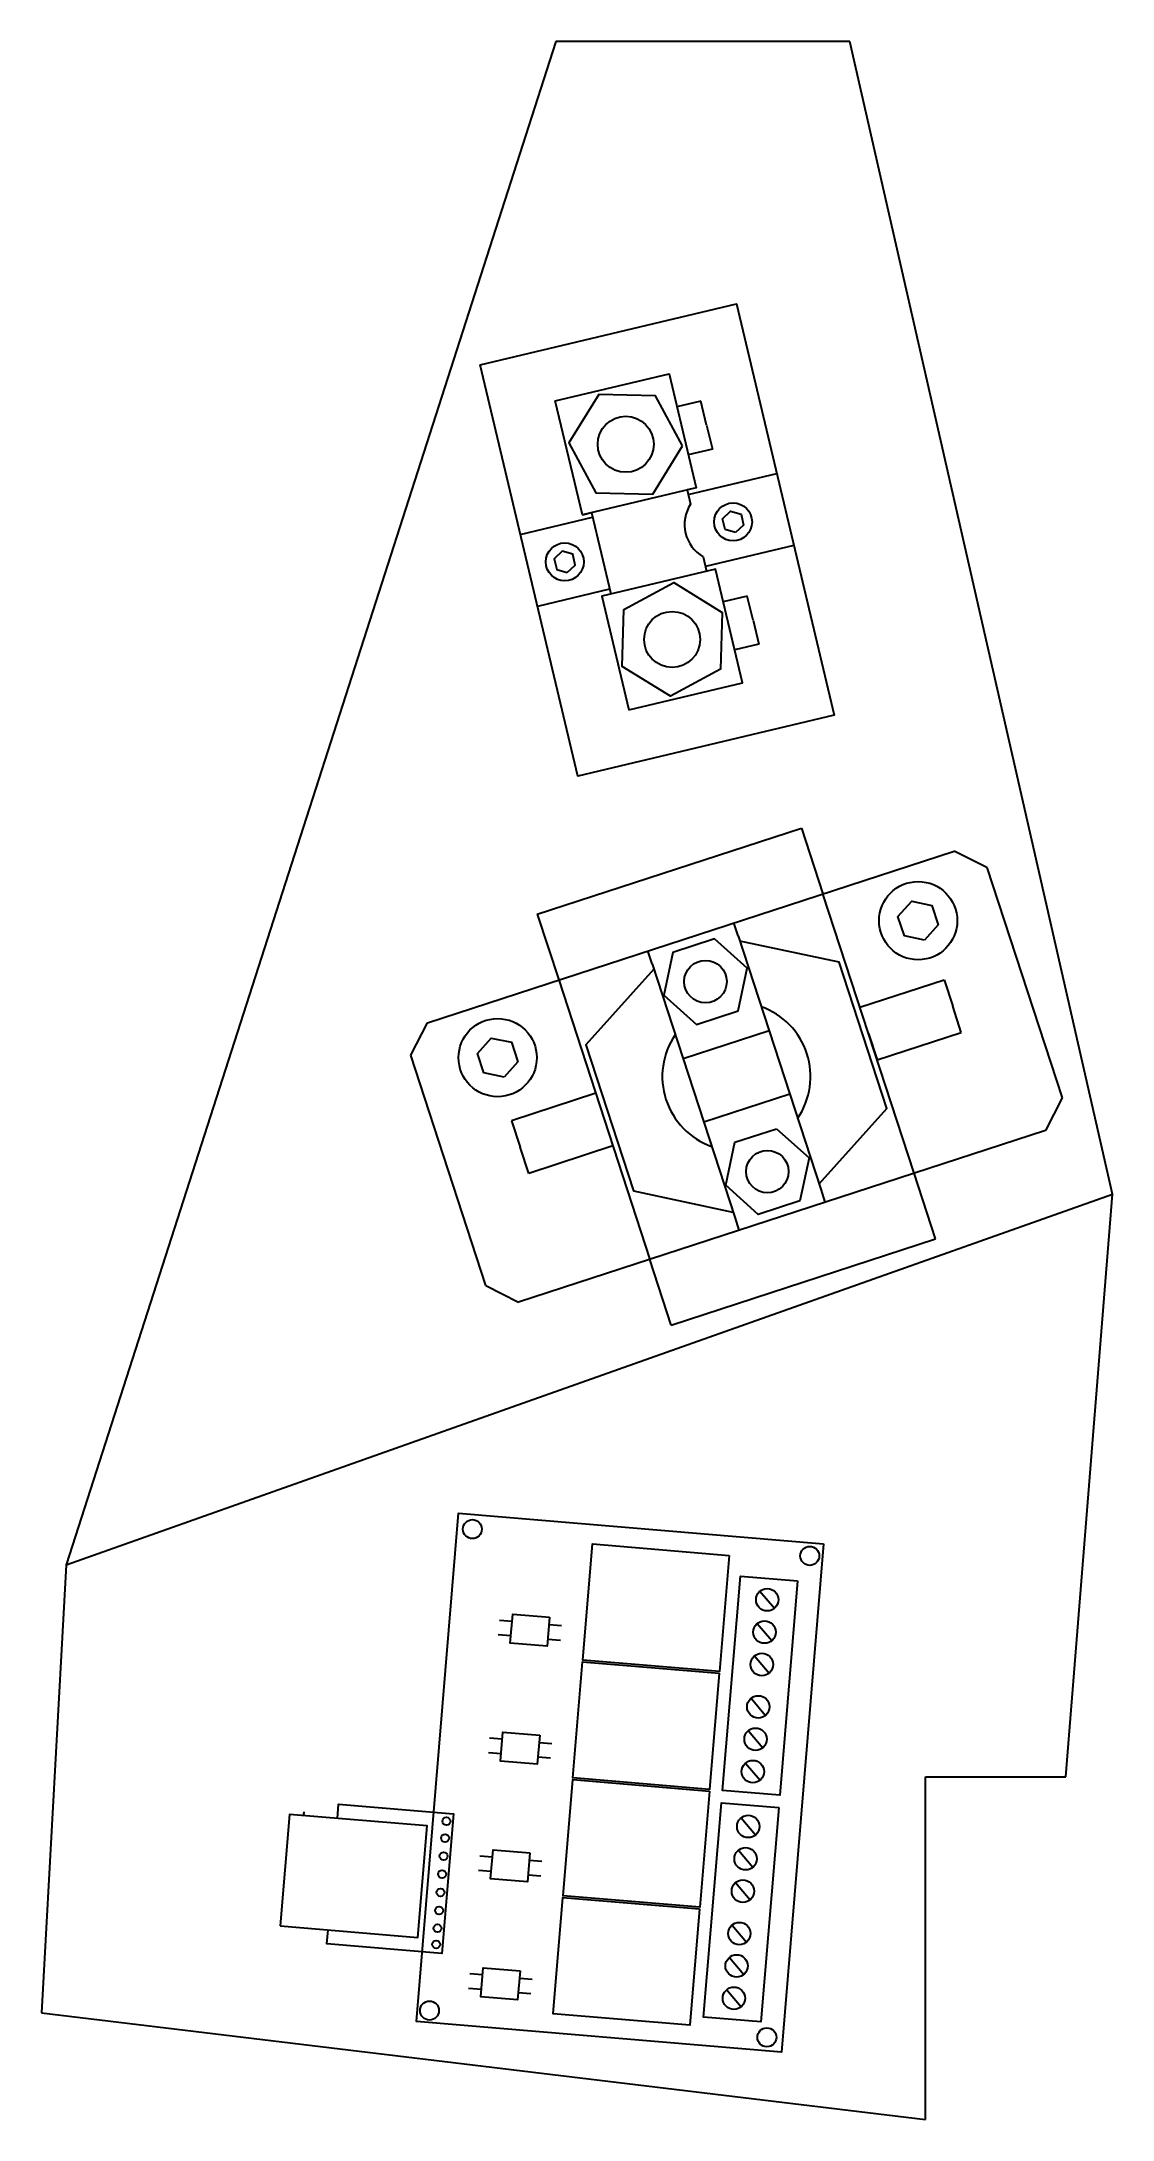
# Model space of a CAD drawing. Header units: inches. Extents: x 0 to 86.3, y -2.3 to 8.
# Drawn here: x 2.79 to 6.26, y 0.8 to 7.53 of the extents above; entities that cross this region are included whole.
import ezdxf
from ezdxf.enums import TextEntityAlignment as Align

# ---------------------------------------------------------------- set-up
doc = ezdxf.new("R2018")
doc.units = ezdxf.units.IN
doc.header["$MEASUREMENT"] = 0
doc.layers.add('DRAWING SHT', color=7, linetype='Continuous')
doc.styles.add('Annotative', font='arial.ttf')
doc.styles.get("Standard").update_dxf_attribs({"font": 'arial.ttf'})

# ---------------------------------------------------------------- blocks, each defined once
blk = doc.blocks.new('Fuerth Cole DRAWING SHT')
at = {"layer": 'DRAWING SHT'}
for p, q in [((0, 0.5), (10.5, 0.5)), ((3.25, 0), (3.25, 0.5)), ((8.375, 0), (8.375, 0.5)), ((9.875, 0), (9.875, 0.5)), ((0, 0.25), (3.25, 0.25)), ((2.25, 0), (2.25, 0.25)), ((9.875, 0.25), (8.375, 0.25))]:
    blk.add_line(p, q, dxfattribs=at)
blk.add_lwpolyline([(0, 0), (10.5, 0), (10.5, 8), (0, 8)], close=True, dxfattribs=at)
at = {"layer": 'DRAWING SHT', "char_height": 0.12, "width": 1, "attachment_point": 1, "style": 'Annotative'}
for s, insert in [('TITLE', (3.265, 0.485)), ('CLASS', (2.265, 0.235))]:
    blk.add_mtext(s, dxfattribs=dict(at, insert=insert))
at = {"layer": 'DRAWING SHT', "char_height": 0.12, "width": 1.5, "attachment_point": 1}
for s, insert in [('DATE', (8.39, 0.485)), ('SCALE', (8.39, 0.235))]:
    blk.add_mtext(s, dxfattribs=dict(at, insert=insert))
at = {"layer": 'DRAWING SHT'}
for s, width, heights, insert, char_height, attachment_point in [('ST. CLAIR COLLEGE', 3.25, [0.2465], (1.625, 0.3731), 0.15, 5), ('DRN BY', 2.25, [0.19], (0.0105, 0.235), 0.12, 1)]:
    blk.add_mtext_dynamic_manual_height_columns(s, width=width, gutter_width=1, heights=heights, dxfattribs=dict(at, insert=insert, char_height=char_height, attachment_point=attachment_point))
for tag, p in [('DATE', (9.375, 0.375)), ('DRN_BY', (1.4375, 0.125)), ('CLS', (3.025, 0.125)), ('SCALE', (9.425, 0.125))]:
    blk.add_attdef(tag, text='', height=0.12, dxfattribs=at).set_placement(p, align=Align.MIDDLE_CENTER)
at = {"layer": 'DRAWING SHT', "lineweight": 30, "flags": 104}
blk.add_attdef('TITLE', text='', height=0.12, dxfattribs=at).set_placement((3.875, 0.25), align=Align.MIDDLE_LEFT)

msp = doc.modelspace()

# ---------------------------------------------------------------- linework, layer by layer
for p, q in [((4.4569, 7.529), (2.8708, 2.5932)), ((5.4085, 7.529), (4.4569, 7.529)), ((6.2593, 3.7942), (5.4085, 7.529)), ((4.9267, 6.3642), (4.8489, 6.3457)), ((4.9452, 6.2863), (4.9267, 6.3642)), ((4.9452, 6.2863), (4.9637, 6.2085)), ((4.9637, 6.2085), (4.8859, 6.19)), ((4.8855, 6.0616), (5.1725, 6.1298)), ((4.9111, 6.0836), (4.8819, 6.0767)), ((4.8819, 6.0767), (4.8931, 6.0298)), ((4.5428, 5.9961), (4.572, 6.003)), ((4.572, 6.003), (4.6346, 5.7393)), ((4.3419, 5.9324), (4.5756, 5.9879)), ((4.9335, 5.8598), (4.9446, 5.813)), ((5.228, 5.8963), (4.941, 5.8281)), ((4.631, 5.7544), (4.3974, 5.6989)), ((5.077, 5.7321), (4.9991, 5.7135)), ((5.0955, 5.6542), (5.077, 5.7321)), ((5.0955, 5.6542), (5.114, 5.5764)), ((5.114, 5.5764), (5.0361, 5.5579)), ((4.3968, 4.7017), (5.2525, 4.9806)), ((5.2525, 4.9806), (5.3219, 4.7677)), ((5.8529, 4.8527), (5.7473, 4.9063)), ((5.617, 3.8623), (5.3219, 4.7677)), ((4.3968, 4.7017), (4.4662, 4.4888)), ((5.0472, 4.6312), (5.0333, 4.6736)), ((4.7686, 4.5405), (4.7548, 4.5828)), ((5.0472, 4.6312), (5.1475, 4.3235)), ((4.7686, 4.5405), (4.8689, 4.2327)), ((4.4662, 4.4888), (4.7613, 3.5834)), ((5.4417, 4.4003), (5.7143, 4.4892)), ((5.7143, 4.4892), (5.7421, 4.4039)), ((5.7699, 4.3186), (5.7421, 4.4039)), ((3.9872, 4.2446), (4.0408, 4.3501)), ((5.1475, 4.3235), (4.8689, 4.2327)), ((5.1475, 4.3235), (5.3146, 3.8107)), ((5.4695, 4.315), (5.4973, 4.2297)), ((5.4973, 4.2297), (5.7699, 4.3186)), ((4.8689, 4.2327), (5.0361, 3.7199)), ((4.586, 4.1214), (4.3133, 4.0325)), ((5.2143, 4.1184), (4.9358, 4.0276)), ((6.0961, 4.1065), (6.0424, 4.001)), ((4.3133, 4.0325), (4.3411, 3.9473)), ((4.3689, 3.862), (4.3411, 3.9473)), ((4.6416, 3.9508), (4.3689, 3.862)), ((5.6864, 3.6494), (5.617, 3.8623)), ((2.8708, 2.5932), (6.2593, 3.7942)), ((5.3146, 3.8107), (5.3284, 3.7683)), ((6.1079, 1.9064), (6.2593, 3.7942)), ((5.0361, 3.7199), (5.0499, 3.6775)), ((4.8307, 3.3705), (5.6864, 3.6494)), ((4.8307, 3.3705), (4.7613, 3.5834)), ((4.2303, 3.4985), (4.3359, 3.4448)), ((2.8708, 2.5932), (2.7916, 1.1426)), ((5.118, 2.5083), (5.1649, 2.4529)), ((4.3113, 2.3632), (4.2701, 2.3667)), ((4.3152, 2.4103), (4.2741, 2.4137)), ((4.4346, 2.4003), (4.4757, 2.3969)), ((5.1093, 2.4034), (5.1561, 2.348)), ((4.4306, 2.3533), (4.4718, 2.3498)), ((5.1005, 2.2985), (5.1474, 2.2431)), ((5.089, 2.1611), (5.1359, 2.1057)), ((4.2833, 2.0285), (4.2422, 2.0319)), ((5.0803, 2.0562), (5.1271, 2.0008)), ((4.2794, 1.9814), (4.2383, 1.9849)), ((4.3988, 1.9715), (4.4399, 1.968)), ((4.4027, 2.0185), (4.4438, 2.0151)), ((5.0715, 1.9513), (5.1184, 1.8959)), ((5.6537, 0.7967), (5.6537, 1.9064)), ((5.6537, 1.9064), (6.1079, 1.9064)), ((5.0567, 1.7739), (5.1036, 1.7184)), ((4.2515, 1.6467), (4.2103, 1.6501)), ((4.3708, 1.6367), (4.412, 1.6333)), ((5.0479, 1.669), (5.0948, 1.6136)), ((4.2475, 1.5996), (4.2064, 1.6031)), ((4.3669, 1.5897), (4.408, 1.5862)), ((5.0392, 1.5641), (5.0861, 1.5087)), ((5.0277, 1.4266), (5.0746, 1.3712)), ((5.0189, 1.3217), (5.0658, 1.2663)), ((4.2157, 1.2178), (4.1745, 1.2213)), ((4.2196, 1.2648), (4.1784, 1.2683)), ((4.3389, 1.2549), (4.3801, 1.2514)), ((5.0102, 1.2169), (5.0571, 1.1615)), ((4.335, 1.2079), (4.3762, 1.2044)), ((2.7916, 1.1426), (5.6537, 0.7967))]:
    msp.add_line(p, q)
for points in [[(4.2113, 6.4819), (5.0419, 6.6793), (5.3586, 5.3468), (4.528, 5.1494)], [(4.4552, 6.3645), (4.8236, 6.452), (4.9111, 6.0836), (4.5428, 5.9961)], [(4.8672, 6.2188), (4.7797, 6.3808), (4.5957, 6.386), (4.4992, 6.2293), (4.5867, 6.0673), (4.7706, 6.0621)], [(5.0391, 5.938), (5.0049, 5.9482), (4.9966, 5.983), (5.0226, 6.0075), (5.0568, 5.9973), (5.065, 5.9625)], [(4.494, 5.8085), (4.52, 5.833), (4.5117, 5.8677), (4.4775, 5.878), (4.4516, 5.8535), (4.4598, 5.8187)], [(4.693, 5.364), (5.0614, 5.4515), (4.9738, 5.8199), (4.6055, 5.7324)], [(4.9953, 5.6794), (4.9901, 5.4954), (4.8282, 5.408), (4.6715, 5.5045), (4.6767, 5.6885), (4.8386, 5.7759)], [(5.6508, 4.6172), (5.5855, 4.6311), (5.5648, 4.6945), (5.6095, 4.7442), (5.6748, 4.7303), (5.6954, 4.6669)], [(5.0469, 4.3884), (5.0762, 4.5272), (4.9707, 4.6221), (4.8358, 4.5781), (4.8064, 4.4393), (4.9119, 4.3444)], [(4.2891, 4.1734), (4.2238, 4.1873), (4.2032, 4.2507), (4.2478, 4.3004), (4.3131, 4.2866), (4.3338, 4.2231)], [(5.1713, 4.0067), (5.2768, 3.9118), (5.2474, 3.773), (5.1125, 3.729), (5.007, 3.8239), (5.0364, 3.9627)], [(5.3233, 2.6618), (5.1875, 1.0149), (4.0059, 1.1135), (4.1416, 2.7605)], [(5.018, 2.6243), (4.9865, 2.2479), (4.5439, 2.2849), (4.5754, 2.6612)], [(5.2398, 2.5416), (5.1818, 1.8471), (4.9966, 1.8626), (5.0546, 2.557)], [(4.4365, 2.4238), (4.4287, 2.3298), (4.3093, 2.3397), (4.3172, 2.4338)], [(4.9861, 2.2425), (4.9547, 1.8661), (4.5121, 1.903), (4.5435, 2.2794)], [(4.4047, 2.042), (4.3968, 1.948), (4.2774, 1.9579), (4.2853, 2.052)], [(4.9542, 1.8607), (4.9228, 1.4843), (4.4802, 1.5212), (4.5116, 1.8976)], [(5.1785, 1.8071), (5.1205, 1.1127), (4.9353, 1.1282), (4.9933, 1.8226)], [(3.5642, 1.4236), (4.0095, 1.3864), (4.0397, 1.7475), (3.5944, 1.7847)], [(4.3728, 1.6602), (4.3649, 1.5662), (4.2456, 1.5761), (4.2534, 1.6702)], [(4.9223, 1.4789), (4.8909, 1.1025), (4.4483, 1.1394), (4.4797, 1.5158)], [(4.3409, 1.2784), (4.3331, 1.1844), (4.2137, 1.1943), (4.2215, 1.2884)]]:
    msp.add_lwpolyline(points, close=True)
for points in [[(4.0408, 4.3501), (5.7473, 4.9063)], [(5.8529, 4.8527), (6.0961, 4.1065)], [(5.3091, 3.8276), (5.5291, 4.0724), (5.3747, 4.5462), (5.0527, 4.6143)], [(4.7741, 4.5235), (4.5541, 4.2787), (4.7085, 3.805), (5.0305, 3.7368)], [(4.2303, 3.4985), (3.9872, 4.2446)], [(6.0424, 4.001), (4.3359, 3.4448)], [(3.7497, 1.7717), (3.7536, 1.818), (4.125, 1.787), (4.0873, 1.3347), (3.7158, 1.3657), (3.7196, 1.4106)]]:
    msp.add_lwpolyline(points)
for centre, radius in [((4.6832, 6.2241), 0.0907), ((5.0308, 5.9728), 0.0614), ((4.4858, 5.8432), 0.0614), ((4.8334, 5.5919), 0.0907), ((5.6301, 4.6807), 0.1267), ((4.9413, 4.4833), 0.0688), ((4.2685, 4.2369), 0.1267), ((5.1419, 3.8678), 0.0688), ((4.1866, 2.7093), 0.0307), ((5.2791, 2.6226), 0.0307), ((5.1415, 2.4806), 0.0363), ((5.1327, 2.3757), 0.0363), ((5.1239, 2.2708), 0.0363), ((5.1125, 2.1334), 0.0363), ((5.1037, 2.0285), 0.0363), ((5.0949, 1.9236), 0.0363), ((4.1027, 1.7628), 0.0129), ((5.0801, 1.7461), 0.0363), ((4.0981, 1.7084), 0.0129), ((4.0933, 1.6499), 0.0129), ((5.0714, 1.6413), 0.0363), ((4.0884, 1.5915), 0.0129), ((5.0626, 1.5364), 0.0363), ((4.0786, 1.4737), 0.0129), ((4.0834, 1.5322), 0.0129), ((4.0737, 1.4161), 0.0129), ((5.0511, 1.3989), 0.0363), ((4.0694, 1.3638), 0.0129), ((5.0424, 1.294), 0.0363), ((5.0336, 1.1892), 0.0363), ((4.0478, 1.1494), 0.0307), ((5.1403, 1.0627), 0.0307)]:
    msp.add_circle(centre, radius)
for centre, radius, start, end in [((4.9945, 5.9641), 0.1208, 147.05185, 239.68453), ((5.0416, 4.1756), 0.24, 325.66954, 70.4336), ((5.0416, 4.1756), 0.24, 145.66954, 250.4336), ((3.4923, 1.806), 0.1499, 350.3628, 355.22729)]:
    msp.add_arc(centre, radius, start, end)

# ---------------------------------------------------------------- block references
ref = msp.add_blockref('Fuerth Cole DRAWING SHT', (0, 0))
ref.add_attrib('DRN_BY', 'C.C.F', dxfattribs={"layer": 'DRAWING SHT', "height": 0.12}).set_placement((1.4375, 0.125), align=Align.MIDDLE_CENTER)
ref.add_attrib('CLS', '001', dxfattribs={"layer": 'DRAWING SHT', "height": 0.12}).set_placement((3.025, 0.125), align=Align.MIDDLE_CENTER)
ref.add_attrib('DATE', "MAR'20", dxfattribs={"layer": 'DRAWING SHT', "height": 0.12}).set_placement((9.375, 0.375), align=Align.MIDDLE_CENTER)
ref.add_attrib('SCALE', 'FULL', dxfattribs={"layer": 'DRAWING SHT', "height": 0.12}).set_placement((9.425, 0.125), align=Align.MIDDLE_CENTER)
lines = msp.add_mtext('MOTOR-CONTROLLER INTERFACE PANEL LAYOUT', dxfattribs={"layer": 'DRAWING SHT', "insert": (3.875, 0.25), "char_height": 2.5, "attachment_point": 1})
ref.add_attrib('TITLE', '', (3.875, 0.25), dxfattribs={"flags": 104}).embed_mtext(lines)

doc.saveas('drawing.dxf')
